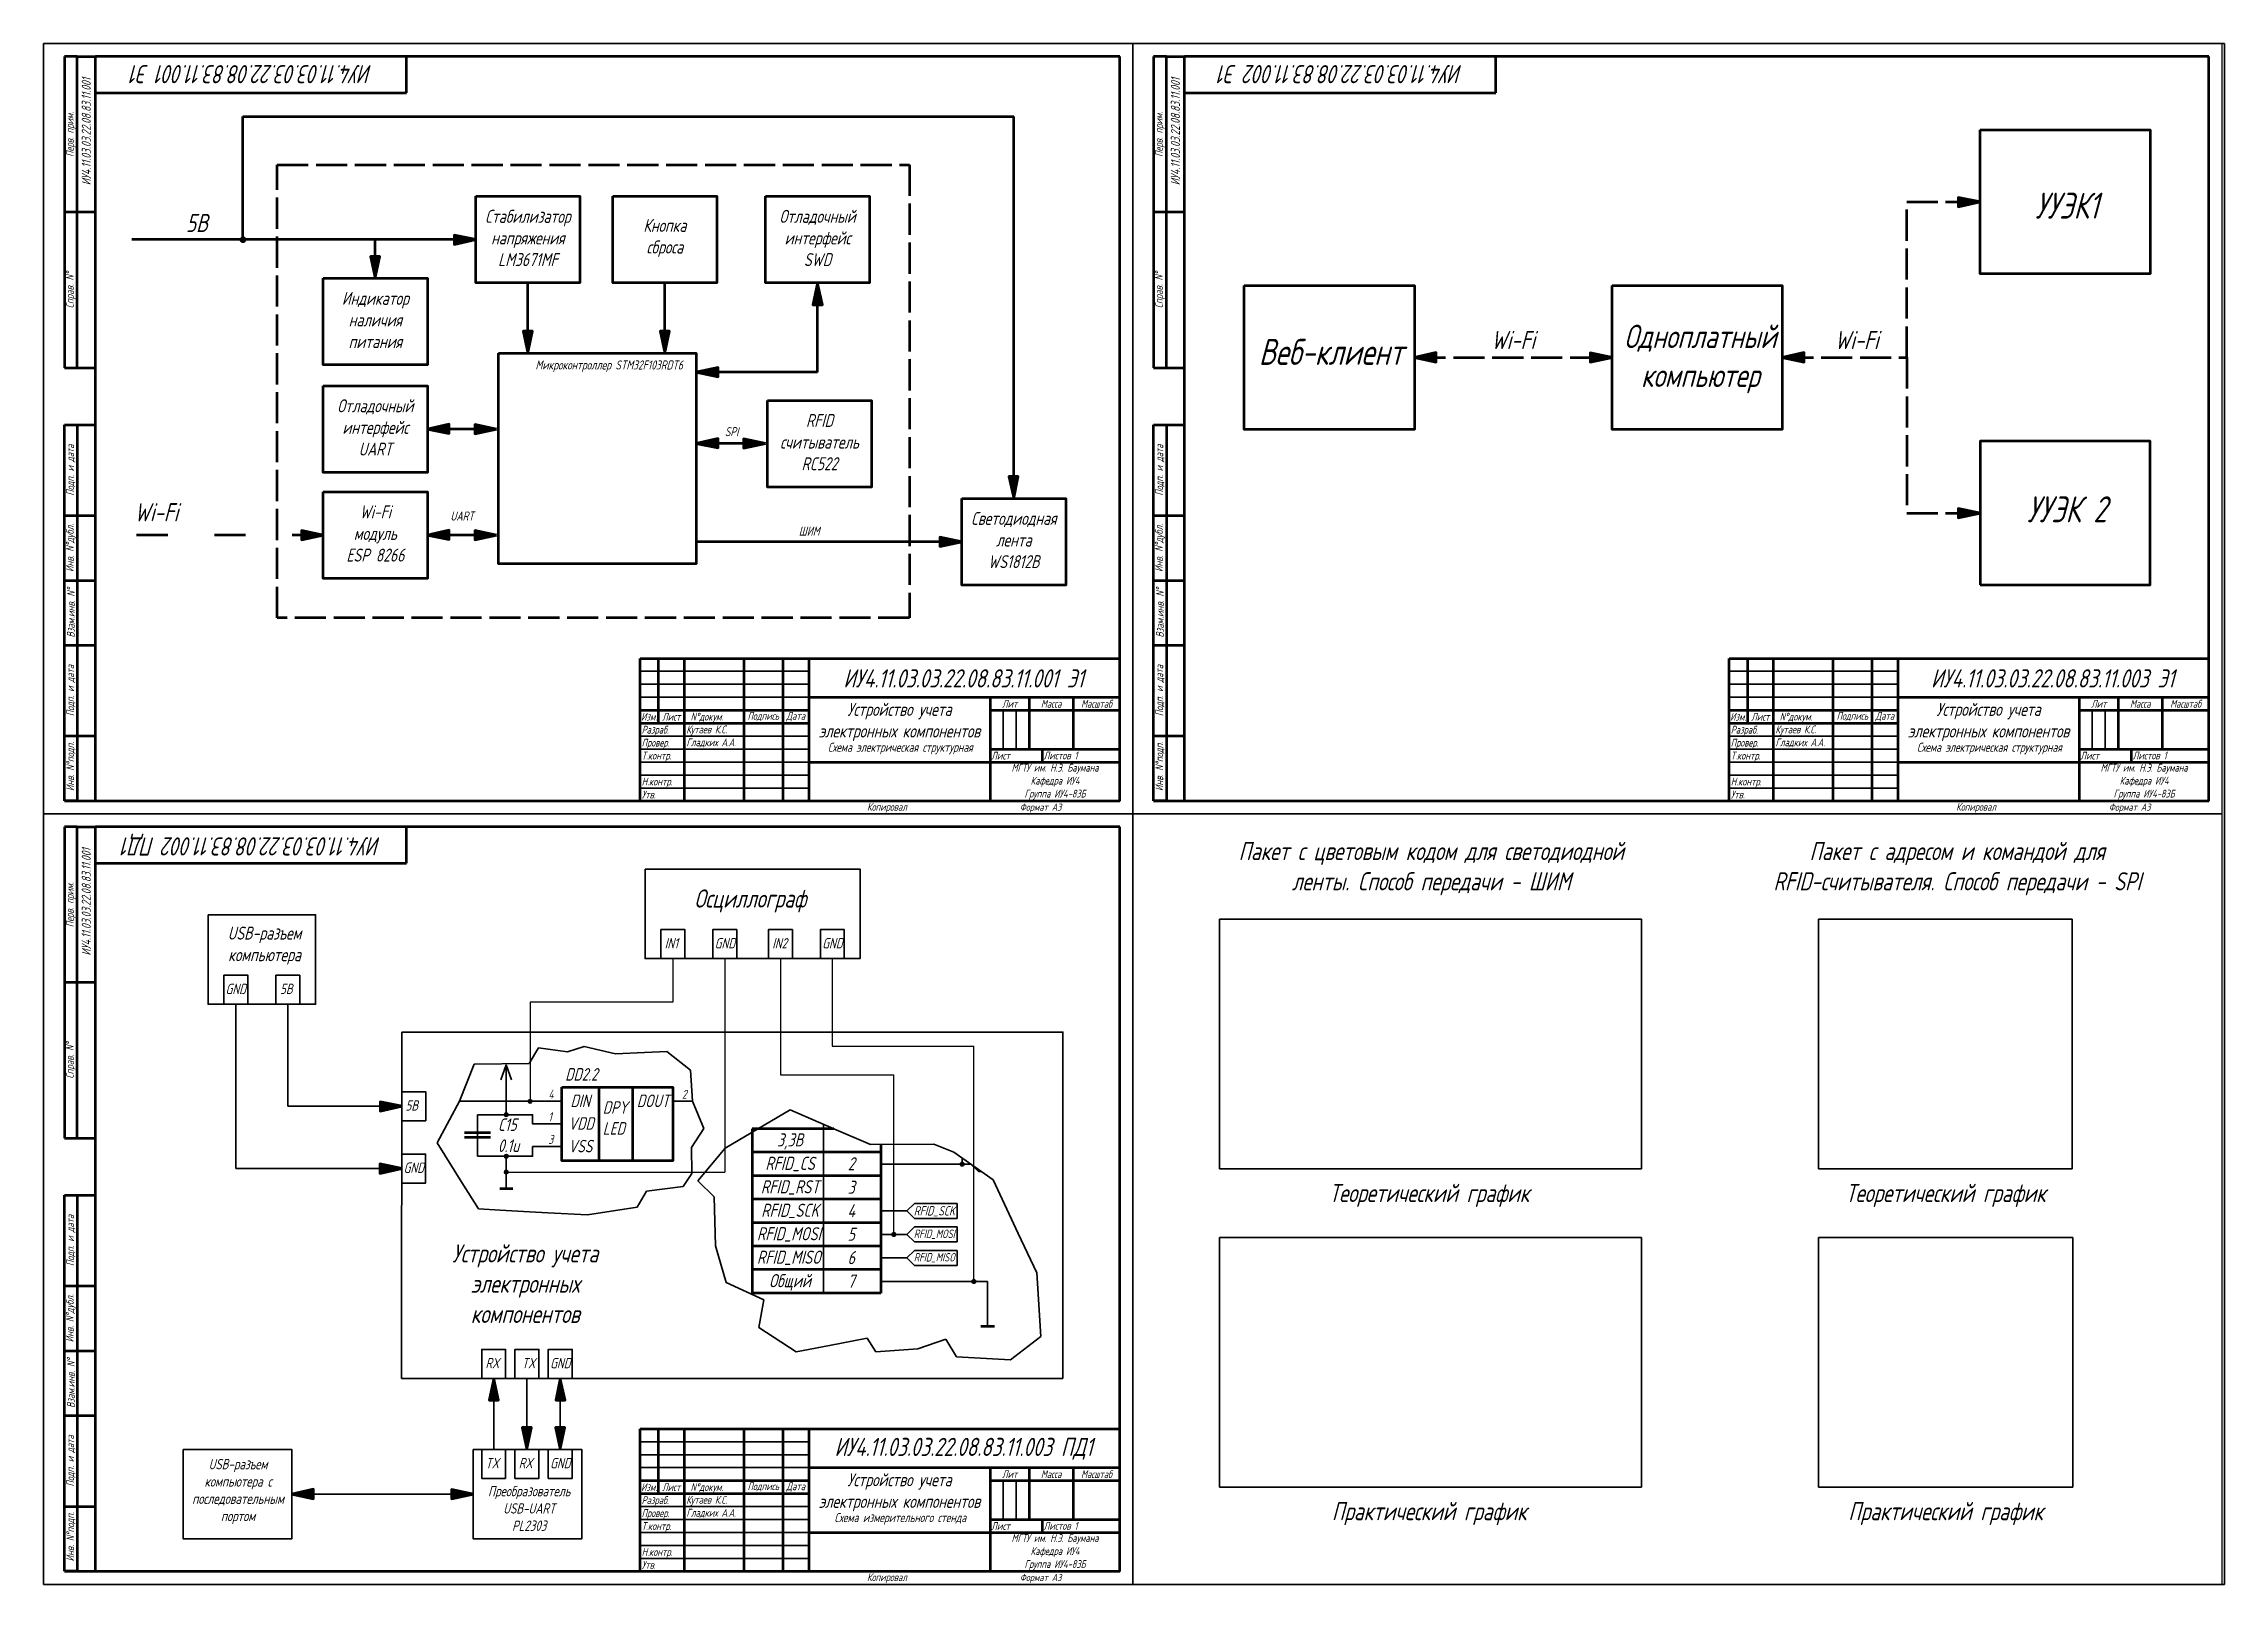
# Model space of a CAD drawing. Header units: millimetres. Extents: x -57 to 784, y 6 to 600.
import ezdxf

# ---------------------------------------------------------------- set-up
doc = ezdxf.new("R2010")
doc.units = ezdxf.units.MM
doc.linetypes.add('ACAD_ISO02W100', pattern=[15, 12, -3])
doc.linetypes.add('ACAD_ISO03W100', pattern=[30, 12, -18])
doc.layers.get('0').update_dxf_attribs({"lineweight": 35})
doc.layers.add('Format', color=7, linetype='Continuous', lineweight=70)
doc.layers.add('Tonk', color=7, linetype='Continuous', lineweight=35)
doc.layers.add('KONTUR', color=7, linetype='Continuous')
doc.styles.get("Standard").update_dxf_attribs({"font": '', "width": 0.8, "oblique": 15})
doc.styles.get('Standard').set_extended_font_data('GOST type B')
picture_1 = doc.add_image_def('image1.jpg', size_in_pixel=(593, 351))
picture_2 = doc.add_image_def('image2.jpg', size_in_pixel=(593, 351))
picture_3 = doc.add_image_def('image3.jpg', size_in_pixel=(380, 374))
picture_4 = doc.add_image_def('image4.jpg', size_in_pixel=(379, 372))
pattern_1 = [(0, (-50.5334, 0.5446), (0, 6.985), [5.08, -1.905]), (90, (-50.5334, 0.5446), (-6.985, 4e-16), [5.08, -1.905])]

msp = doc.modelspace()

# ---------------------------------------------------------------- texts
at = {"oblique": 15, "width": 0.8}
for s, height, p in [('Копировал', 3, (260.77, 303.89)), ('Формат А3', 2.75, (319.69, 303.89)), ('Копировал', 3, (680.77, 303.89)), ('Формат А3', 2.75, (739.69, 303.89)), ('Копировал', 3, (260.77, 6.89)), ('Формат А3', 2.75, (319.69, 6.89))]:
    msp.add_text(s, height=height, dxfattribs=at).set_placement(p)
at = {"attachment_point": 5}
for s, insert, char_height, width, rotation in [('{\\C0;ИУ4.11.03.03.22.08.83.11.001 Э1}', (23.63, 587.87), 7, 129.4139, 180), ('{\\C0;ИУ4.11.03.03.22.08.83.11.002 Э1}', (443.63, 587.87), 7, 129.4139, 180), ('{\\C0;ИУ4.11.03.03.22.08.83.11.001}', (-40.32, 565.74), 3.5, 129.4139, 90), ('{\\C0;ИУ4.11.03.03.22.08.83.11.001}', (379.68, 565.74), 3.5, 129.4139, 90), ('Перв. прим.', (-46.27, 564.64), 3, 60, 90), ('Перв. прим.', (373.73, 564.64), 3, 60, 90), ('{\\fISOCPEUR|b0|i0|c204|p34;Справ}. N°', (-46.27, 504.64), 3, 60, 90), ('{\\fISOCPEUR|b0|i0|c204|p34;Справ}. N°', (373.73, 504.64), 3, 60, 90), ('Подп. и дата', (-46.27, 435.22), 3, 35, 90), ('Подп. и дата', (373.73, 435.22), 3, 35, 90), ('{\\fISOCPEUR|b0|i0|c204|p34;Инв}. N°{\\fISOCPEUR|b0|i0|c204|p34;дубл}.', (-46.27, 405.22), 3, 25, 90), ('{\\fISOCPEUR|b0|i0|c204|p34;Инв}. N°{\\fISOCPEUR|b0|i0|c204|p34;дубл}.', (373.73, 405.22), 3, 25, 90), ('{\\fISOCPEUR|b0|i0|c204|p34;Взам}.{\\fISOCPEUR|b0|i0|c204|p34;инв}. N°', (-46.27, 380.22), 3, 27.3602, 90), ('{\\fISOCPEUR|b0|i0|c204|p34;Взам}.{\\fISOCPEUR|b0|i0|c204|p34;инв}. N°', (373.73, 380.22), 3, 27.3602, 90), ('Подп. и дата', (-46.27, 350.22), 3, 35, 90), ('Подп. и дата', (373.73, 350.22), 3, 35, 90), ('{\\fISOCPEUR|b0|i0|c204|p34;Инв}. N°{\\fISOCPEUR|b0|i0|c204|p34;подп}.', (-46.27, 320.97), 3, 26.6565, 90), ('{\\fISOCPEUR|b0|i0|c204|p34;Инв}. N°{\\fISOCPEUR|b0|i0|c204|p34;подп}.', (373.73, 320.97), 3, 26.6565, 90), ('{\\C0;ИУ4.11.03.03.22.08.83.11.002 ПД1}', (23.63, 290.87), 7, 129.4139, 180), ('{\\C0;ИУ4.11.03.03.22.08.83.11.001}', (-40.32, 268.74), 3.5, 129.4139, 90), ('Перв. прим.', (-46.27, 267.64), 3, 60, 90), ('{\\fISOCPEUR|b0|i0|c204|p34;Справ}. N°', (-46.27, 207.64), 3, 60, 90), ('Подп. и дата', (-46.27, 138.22), 3, 35, 90), ('{\\fISOCPEUR|b0|i0|c204|p34;Инв}. N°{\\fISOCPEUR|b0|i0|c204|p34;дубл}.', (-46.27, 108.22), 3, 25, 90), ('{\\fISOCPEUR|b0|i0|c204|p34;Взам}.{\\fISOCPEUR|b0|i0|c204|p34;инв}. N°', (-46.27, 83.22), 3, 27.3602, 90), ('Подп. и дата', (-46.27, 53.22), 3, 35, 90), ('{\\fISOCPEUR|b0|i0|c204|p34;Инв}. N°{\\fISOCPEUR|b0|i0|c204|p34;подп}.', (-46.27, 23.97), 3, 26.6565, 90)]:
    msp.add_mtext(s, dxfattribs=dict(at, insert=insert, char_height=char_height, width=width, rotation=rotation))
for s, insert, char_height, width, attachment_point in [('{\\C0;ИУ4.11.03.03.22.08.83.11.001 Э1}', (298, 354.92), 7, 129.4139, 5), ('{\\C0;ИУ4.11.03.03.22.08.83.11.003 Э1}', (718, 354.92), 7, 129.4139, 5), ('\\pxqc;Устройство учета электронных компонентов', (273.28, 338.12), 5, 70, 5), ('Лит', (315.78, 345.14), 3, 15, 5), ('Масса', (331.78, 345.14), 3, 17, 5), ('Масштаб', (349.28, 345.14), 3, 18, 5), ('\\pxqc;Устройство учета электронных компонентов', (693.28, 338.12), 5, 70, 5), ('Лит', (735.78, 345.14), 3, 15, 5), ('Масса', (751.78, 345.14), 3, 17, 5), ('Масштаб', (769.28, 345.14), 3, 18, 5), ('Изм.', (176.73, 340.14), 3, 7, 5), ('Разраб.', (173.86, 336.63), 3, 17, 1), ('Лист', (185.28, 340.14), 3, 10, 5), ('N°{\\fISOCPEUR|b0|i0|c204|p34;докум}.', (192.74, 341.66), 3, 22.4183, 1), ('Подпись', (220.76, 340.22), 3, 15, 5), ('{\\fISOCPEUR|b0|i0|c204|p34;Дата}', (233.28, 340.14), 3, 10, 5), ('Изм.', (596.73, 340.14), 3, 7, 5), ('Разраб.', (593.86, 336.63), 3, 17, 1), ('Лист', (605.28, 340.14), 3, 10, 5), ('N°{\\fISOCPEUR|b0|i0|c204|p34;докум}.', (612.74, 341.66), 3, 22.4183, 1), ('Подпись', (640.76, 340.22), 3, 15, 5), ('{\\fISOCPEUR|b0|i0|c204|p34;Дата}', (653.28, 340.14), 3, 10, 5), ('Провер.', (173.86, 331.63), 3, 17, 1), ('Провер.', (593.86, 331.63), 3, 17, 1), ('{\\fISOCPEUR|b0|i0|c204|p34;Т}.{\\fISOCPEUR|b0|i0|c204|p34;контр}.', (173.86, 326.63), 3, 17, 1), ('{\\fISOCPEUR|b0|i0|c204|p34;Лист } ', (308.66, 325.14), 3, 20, 4), ('{\\fISOCPEUR|b0|i0|c204|p34;Листов} 1', (328.86, 326.72), 3, 30, 1), ('{\\fISOCPEUR|b0|i0|c204|p34;Т}.{\\fISOCPEUR|b0|i0|c204|p34;контр}.', (593.86, 326.63), 3, 17, 1), ('{\\fISOCPEUR|b0|i0|c204|p34;Лист } ', (728.66, 325.14), 3, 20, 4), ('{\\fISOCPEUR|b0|i0|c204|p34;Листов} 1', (748.86, 326.72), 3, 30, 1), ('Утв.', (173.86, 311.63), 3, 17, 1), ('{\\fISOCPEUR|b0|i0|c204|p34;Н}.{\\fISOCPEUR|b0|i0|c204|p34;контр}.', (173.86, 316.63), 3, 19.4235, 1), ('Утв.', (593.86, 311.63), 3, 17, 1), ('{\\fISOCPEUR|b0|i0|c204|p34;Н}.{\\fISOCPEUR|b0|i0|c204|p34;контр}.', (593.86, 316.63), 3, 19.4235, 1), ('{\\C0;ИУ4.11.03.03.22.08.83.11.003 ПД1}', (298, 57.92), 7, 129.4139, 5), ('Изм.', (176.73, 43.14), 3, 7, 5), ('Лист', (185.28, 43.14), 3, 10, 5), ('N°{\\fISOCPEUR|b0|i0|c204|p34;докум}.', (192.74, 44.66), 3, 22.4183, 1), ('Подпись', (220.76, 43.22), 3, 15, 5), ('{\\fISOCPEUR|b0|i0|c204|p34;Дата}', (233.28, 43.14), 3, 10, 5), ('\\pxqc;Устройство учета электронных компонентов', (273.28, 41.12), 5, 70, 5), ('Лит', (315.78, 48.14), 3, 15, 5), ('Масса', (331.78, 48.14), 3, 17, 5), ('Масштаб', (349.28, 48.14), 3, 18, 5), ('Разраб.', (173.86, 39.63), 3, 17, 1), ('Провер.', (173.86, 34.63), 3, 17, 1), ('{\\fISOCPEUR|b0|i0|c204|p34;Т}.{\\fISOCPEUR|b0|i0|c204|p34;контр}.', (173.86, 29.63), 3, 17, 1), ('{\\fISOCPEUR|b0|i0|c204|p34;Лист } ', (308.66, 28.14), 3, 20, 4), ('{\\fISOCPEUR|b0|i0|c204|p34;Листов} 1', (328.86, 29.72), 3, 30, 1), ('{\\fISOCPEUR|b0|i0|c204|p34;Н}.{\\fISOCPEUR|b0|i0|c204|p34;контр}.', (173.86, 19.63), 3, 19.4235, 1), ('Утв.', (173.86, 14.63), 3, 17, 1)]:
    msp.add_mtext(s, dxfattribs=dict(insert=insert, char_height=char_height, width=width, attachment_point=attachment_point))
at = {"attachment_point": 1}
for s, width, gutter_width, heights, insert, char_height in [('Кутаев К.С.', 23, 12.5, [0], (191.08, 336.75), 3), ('Кутаев К.С.', 23, 12.5, [0], (611.08, 336.75), 3), ('Гладких А.А.', 29.2218, 12.5, [8], (191.12, 331.76), 3), ('\\pxqc;Схема электрическая структурная', 69.6192, 12.5, [11.58], (238.8, 330.13), 3.5), ('Гладких А.А.', 29.2218, 12.5, [8], (611.12, 331.76), 3), ('\\pxqc;Схема электрическая структурная', 69.6192, 12.5, [11.58], (658.8, 330.13), 3.5), ('\\pxqc;МГТУ им. Н.Э. Баумана\\PКафедра ИУ4\\PГруппа ИУ4-83Б', 50, 12.5, [0], (308.28, 321.99), 3), ('\\pxqc;МГТУ им. Н.Э. Баумана\\PКафедра ИУ4\\PГруппа ИУ4-83Б', 50, 12.5, [0], (728.28, 321.99), 3), ('\\pxqc;Пакет с цветовым кодом для светодиодной ленты. Способ передачи - ШИМ ', 165.7217, 0.7, [30.3], (395.48, 291.86), 7), ('\\pxqc;Пакет с адресом и командой для RFID-считывателя. Способ передачи - SPI ', 165.1935, 0.7, [29.84], (598.58, 291.86), 7), ('DD2.2', 13.0397, 9.1, [2.81], (144.36, 204.68), 4.848), ('4', 5.3746, 8.66, [0], (137.89, 196.37), 3.46), ('DIN', 18.5706, 8.66, [0], (146.4, 194.48), 4.848), ('DOUT', 18.5706, 8.66, [0], (172, 194.48), 4.848), ('2', 5.3746, 8.66, [0], (189.4, 196.29), 3.46), ('C15\\P0.1u', 7.9429, 8.66, [0], (118.45, 185.27), 4.848), ('1', 5.3746, 8.66, [0], (137.89, 187.64), 3.46), ('VDD', 18.5706, 8.66, [0], (145.65, 185.75), 4.848), ('DPY\\PLED', 18.5706, 8.66, [0], (158.86, 191.92), 4.848), ('3', 5.3746, 8.66, [0], (137.89, 178.92), 3.46), ('VSS', 18.5706, 8.66, [0], (145.65, 177.03), 4.848), ('\\pxqc;Теоретический график', 141.7777, 0.7, [7.27], (406.7, 160.03), 7), ('\\pxqc;Теоретический график', 141.7777, 0.7, [7.27], (605.85, 160.03), 7), ('RFID_SCK', 16.468, 9.06, [0], (278.79, 151.46), 3.622), ('RFID_MOSI', 13.0161, 9.06, [0], (278.79, 142.42), 3.26), ('RFID_MISO', 13.0161, 9.06, [0], (278.79, 133.37), 3.26), ('Кутаев К.С.', 23, 12.5, [0], (191.08, 39.75), 3), ('Гладких А.А.', 29.2218, 12.5, [8], (191.12, 34.76), 3), ('\\pxqc;Практический график', 141.7777, 0.7, [7.27], (406.7, 37.36), 7), ('\\pxqc;Практический график', 141.7777, 0.7, [7.27], (605.85, 37.36), 7), ('\\pxqc;Схема измерительного стенда', 69.6192, 12.5, [11.58], (238.8, 33.13), 3.5), ('\\pxqc;МГТУ им. Н.Э. Баумана\\PКафедра ИУ4\\PГруппа ИУ4-83Б', 50, 12.5, [0], (308.28, 24.99), 3)]:
    msp.add_mtext_dynamic_manual_height_columns(s, width=width, gutter_width=gutter_width, heights=heights, dxfattribs=dict(at, insert=insert, char_height=char_height))
at = {"lineweight": 70, "attachment_point": 2}
for s, insert, char_height, width in [('3,3В', (231.08, 179.54), 5.071, 25.2831), ('RFID_CS', (231.08, 170.49), 5.071, 25.2831), ('2', (254.68, 170.32), 5.07, 19.8026), ('RFID_RST', (231.08, 161.45), 5.071, 25.2831), ('3', (254.68, 161.28), 5.07, 19.8026), ('RFID_SCK', (231.08, 152.4), 5.071, 25.2831), ('4', (254.68, 152.23), 5.07, 19.8026), ('RFID_MOSI', (230.62, 143.35), 5.071, 25.2831), ('5', (254.68, 143.18), 5.07, 19.8026), ('RFID_MISO', (230.62, 134.31), 5.071, 25.2831), ('6', (254.68, 134.14), 5.07, 19.8026), ('Общий', (231.08, 125.26), 5.071, 25.2831), ('7', (254.68, 125.09), 5.07, 19.8026)]:
    msp.add_mtext(s, dxfattribs=dict(at, insert=insert, char_height=char_height, width=width))
at = {"layer": 'Format'}
for s, width, heights, insert, char_height, attachment_point in [('УУЭК1', 40.1135, [0], (723.49, 537.17), 10, 5), ('5В', 11.0234, [3.31], (-1.89, 533.98), 7, 1), ('\\pxqc;Стабилизатор напряжения\\P\\pq*;LM3671MF', 40.1135, [0], (129.98, 524.71), 5, 5), ('\\pxqc;Кнопка \\Pсброса', 40.1135, [0], (182.79, 524.71), 5, 5), ('\\pxqc;Отладочный \\Pинтерфейс\\PSWD', 40.1135, [0], (241.68, 524.71), 5, 5), ('\\pxqc;Индикатор наличия питания', 40.1135, [0], (71.15, 493.1), 5, 5), ('Wi-Fi', 71.4357, [8.71], (501.48, 488.86), 7, 1), ('Одноплатный\\Pкомпьютер', 40.1135, [0], (582.09, 478.04), 9, 5), ('Wi-Fi', 71.4357, [8.71], (633.96, 488.86), 7, 1), ('Веб-клиент', 40.1135, [0], (439.72, 480.79), 10, 5), ('Микроконтроллер STM32F103RDT6', 71.4357, [8.71], (132.89, 477.5), 3.5, 1), ('Отладочный\\Pинтерфейс\\PUART', 40.1135, [0], (71.15, 451.67), 5, 5), ('RFID считыватель\\PRC522', 40.1135, [0], (242.45, 446.01), 5, 5), ('SPI', 71.4357, [8.71], (205.97, 451.79), 3.5, 1), ('\\pxqc;Wi-Fi \\Pмодуль\\PESP 8266', 40.1135, [0], (71.15, 410.79), 5, 5), ('УУЭК 2', 40.1135, [0], (723.49, 420.1), 10, 5), ('UART', 71.4357, [8.71], (100.1, 419.26), 3.5, 1), ('ШИМ', 71.4357, [8.71], (234.43, 413.42), 3.5, 1), ('Светодиодная лента\\PWS1812B', 40.1135, [0], (317.38, 408.26), 5, 5)]:
    msp.add_mtext_dynamic_manual_height_columns(s, width=width, gutter_width=26.74, heights=heights, dxfattribs=dict(at, insert=insert, char_height=char_height, attachment_point=attachment_point))
at = {"layer": 'Tonk'}
for s, width, heights, insert, char_height, attachment_point in [('Wi-Fi', 54.4778, [15.28], (-21.74, 422.47), 7, 1), ('Осциллограф', 19.1022, [0], (194.18, 273.56), 7, 1), ('\\pxqc;USB-разъем компьютера', 19.1022, [0], (18.86, 259.22), 5, 1), ('IN1', 9.2253, [0], (182.75, 254.8), 4, 1), ('GND', 9.2253, [0], (202.03, 254.8), 4, 1), ('IN2', 9.2253, [0], (224.21, 254.8), 4, 1), ('GND', 9.2253, [0], (243.49, 254.8), 4, 1), ('GND', 9.2253, [0], (13.4, 237.18), 4, 1), ('5В', 9.2253, [0], (34.42, 237.21), 4, 1), ('5В', 9.2253, [0], (82.8, 192.27), 4, 1), ('GND', 9.2253, [0], (82.06, 168.28), 4, 1), ('\\pxqc;Устройство учета электронных компонентов', 75.6542, [0], (91.11, 136.74), 7, 1), ('RX', 9.2253, [0], (113.63, 92.95), 4, 1), ('TX', 9.2253, [0], (132.79, 92.95), 4, 3), ('GND', 9.2253, [0], (138.57, 92.95), 4, 1), ('\\pxqc;USB-разъем компьютера с последовательным портом', 37.774, [32.17], (-0.68, 53.99), 4, 1), ('TX', 9.2253, [0], (113.63, 54.4), 4, 1), ('RX', 9.2253, [0], (126.46, 54.4), 4, 1), ('GND', 9.2253, [0], (138.57, 54.4), 4, 1), ('\\pxqc;Преобразователь\\PUSB-UART PL2303', 11.518, [22.76], (124.73, 43.59), 4, 1)]:
    msp.add_mtext_dynamic_manual_height_columns(s, width=width, gutter_width=20, heights=heights, dxfattribs=dict(at, insert=insert, char_height=char_height, attachment_point=attachment_point))

# ---------------------------------------------------------------- hatches: boundary and pattern name
h = msp.add_hatch()
h.set_pattern_fill('ANGLE', color=256)
h.set_pattern_definition([(0, (-209.8256, 14.222), (0, 6.985), [5.08, -1.905]), (90, (-209.8256, 14.222), (-6.985, 4e-16), [5.08, -1.905])])
h.paths.add_polyline_path([(163.19, 521.68, 0.414214), (162.19, 520.68), (163.19, 520.68)])
h.paths.add_polyline_path([(163.19, 521.68), (163.19, 519.68, 0.414214), (164.19, 520.68, 0.414214)])
h.paths.add_polyline_path([(163.19, 520.68), (162.19, 520.68, 0.414214), (163.19, 519.68)])
h = msp.add_hatch()
h.set_pattern_fill('ANGLE', color=256)
h.set_pattern_definition(pattern_1)
h.paths.add_polyline_path([(162.19, 520.68), (164.19, 520.68, 1)])
h.paths.add_polyline_path([(163.19, 520.68), (162.19, 520.68, 0.414214), (163.19, 519.68)])
h.paths.add_polyline_path([(164.19, 520.68), (163.19, 520.68), (163.19, 519.68, 0.414214)])
h = msp.add_hatch()
h.set_pattern_fill('ANGLE', color=256)
h.set_pattern_definition(pattern_1)
h.paths.add_polyline_path([(162.19, 520.68), (164.19, 520.68, 1)])
h.paths.add_polyline_path([(163.19, 520.68), (162.19, 520.68, 0.414214), (163.19, 519.68)])
h.paths.add_polyline_path([(164.19, 520.68), (163.19, 520.68), (163.19, 519.68, 0.414214)])
h = msp.add_hatch()
h.set_pattern_fill('ANGLE', color=256)
h.set_pattern_definition(pattern_1)
h.paths.add_polyline_path([(322.48, 508, 0.414214), (321.48, 507), (322.48, 507)])
h.paths.add_polyline_path([(322.48, 508), (322.48, 506, 0.414214), (323.48, 507, 0.414214)])
h.paths.add_polyline_path([(322.48, 507), (321.48, 507, 0.414214), (322.48, 506)])
h = msp.add_hatch()
h.set_pattern_fill('ANGLE', color=256)
h.set_pattern_definition(pattern_1)
h.paths.add_polyline_path([(322.48, 508, 0.414214), (321.48, 507), (322.48, 507)])
h.paths.add_polyline_path([(322.48, 508), (322.48, 506, 0.414214), (323.48, 507, 0.414214)])
h.paths.add_polyline_path([(322.48, 507), (321.48, 507, 0.414214), (322.48, 506)])
h = msp.add_hatch()
h.set_pattern_fill('ANGLE', color=256)
h.set_pattern_definition([(0, (31.8485, -201.041), (0, 6.985), [5.08, -1.905]), (90, (31.8485, -201.041), (-6.985, 4e-16), [5.08, -1.905])])
h.paths.add_polyline_path([(244.57, 319.09), (246.57, 319.09, 1)])
h.paths.add_polyline_path([(245.57, 319.09), (244.57, 319.09, 0.414214), (245.57, 318.09)])
h.paths.add_polyline_path([(246.57, 319.09), (245.57, 319.09), (245.57, 318.09, 0.414214)])
h = msp.add_hatch()
h.set_pattern_fill('ANGLE', color=256)
h.set_pattern_definition([(0, (-68.484, -241.0816), (0, 6.985), [5.08, -1.905]), (90, (-68.484, -241.0816), (-6.985, 4e-16), [5.08, -1.905])])
h.paths.add_polyline_path([(304.53, 266.37, 0.414214), (303.53, 265.37), (304.53, 265.37)])
h.paths.add_polyline_path([(304.53, 266.37), (304.53, 264.37, 0.414214), (305.53, 265.37, 0.414214)])
h.paths.add_polyline_path([(304.53, 265.37), (303.53, 265.37, 0.414214), (304.53, 264.37)])
h = msp.add_hatch(color=256)
h.dxf.hatch_style = 1
h.paths.add_polyline_path([(120.96, 186.71), (121.65, 186.71), (122.34, 186.71, 1)])
h.paths.add_polyline_path([(121.65, 186.71), (120.96, 186.71, 0.414214), (121.65, 186.02)])
h.paths.add_polyline_path([(122.34, 186.71), (121.65, 186.71), (121.65, 186.02, 0.414214)])
h = msp.add_hatch(color=256)
h.dxf.hatch_style = 1
h.paths.add_polyline_path([(130.15, 191.88), (130.84, 191.88), (131.54, 191.88, 1)])
h.paths.add_polyline_path([(130.84, 191.88), (130.15, 191.88, 0.414214), (130.84, 191.19)])
h.paths.add_polyline_path([(131.54, 191.88), (130.84, 191.88), (130.84, 191.19, 0.414214)])
h = msp.add_hatch(color=256)
h.dxf.hatch_style = 1
h.paths.add_polyline_path([(120.96, 170.69), (121.65, 170.69), (122.34, 170.69, 1)])
h.paths.add_polyline_path([(121.65, 170.69), (120.96, 170.69, 0.414214), (121.65, 170)])
h.paths.add_polyline_path([(122.34, 170.69), (121.65, 170.69), (121.65, 170, 0.414214)])
h = msp.add_hatch(color=256)
h.dxf.hatch_style = 1
h.paths.add_polyline_path([(296.7, 167.7), (297.43, 167.7), (298.15, 167.7, 1)])
h.paths.add_polyline_path([(297.43, 167.7), (296.7, 167.7, 0.414214), (297.43, 166.97)])
h.paths.add_polyline_path([(298.15, 167.7), (297.43, 167.7), (297.43, 166.97, 0.414214)])
h = msp.add_hatch(color=256)
h.dxf.hatch_style = 1
h.paths.add_polyline_path([(120.96, 164.6), (121.65, 164.6), (122.34, 164.6, 1)])
h.paths.add_polyline_path([(121.65, 164.6), (120.96, 164.6, 0.414214), (121.65, 163.91)])
h.paths.add_polyline_path([(122.34, 164.6), (121.65, 164.6), (121.65, 163.91, 0.414214)])
h = msp.add_hatch(color=256)
h.dxf.hatch_style = 1
h.paths.add_polyline_path([(270.43, 140.55), (271.15, 140.55), (271.88, 140.55, 1)])
h.paths.add_polyline_path([(271.15, 140.55), (270.43, 140.55, 0.414214), (271.15, 139.83)])
h.paths.add_polyline_path([(271.88, 140.55), (271.15, 140.55), (271.15, 139.83, 0.414214)])
h = msp.add_hatch(color=256)
h.dxf.hatch_style = 1
h.paths.add_polyline_path([(301.27, 122.46), (301.99, 122.46), (302.72, 122.46, 1)])
h.paths.add_polyline_path([(301.99, 122.46), (301.27, 122.46, 0.414214), (301.99, 121.74)])
h.paths.add_polyline_path([(302.72, 122.46), (301.99, 122.46), (301.99, 121.74, 0.414214)])
at = {"layer": 'Format'}
h = msp.add_hatch(color=256, dxfattribs=at)
h.dxf.hatch_style = 1
h.paths.add_polyline_path([(681.57, 540.34), (681.57, 536.74), (689.99, 538.6)])
h = msp.add_hatch(color=256, dxfattribs=at)
h.dxf.hatch_style = 1
h.paths.add_polyline_path([(109.92, 524.07), (101.5, 525.81), (101.5, 524.07)])
h.paths.add_polyline_path([(109.92, 524.07), (101.5, 524.07), (101.5, 522.21)])
h = msp.add_hatch(color=256, dxfattribs=at)
h.dxf.hatch_style = 1
h.paths.add_polyline_path([(72.9, 517.59), (69.29, 517.59), (71.15, 509.18)])
h = msp.add_hatch(color=256, dxfattribs=at)
h.dxf.hatch_style = 1
h.paths.add_polyline_path([(241.68, 507.36), (239.93, 498.94), (241.68, 498.94)])
h.paths.add_polyline_path([(241.68, 507.36), (241.68, 498.94), (243.54, 498.94)])
h = msp.add_hatch(color=256, dxfattribs=at)
h.dxf.hatch_style = 1
h.paths.add_polyline_path([(131.74, 488.77), (128.13, 488.77), (129.99, 480.36)])
h = msp.add_hatch(color=256, dxfattribs=at)
h.dxf.hatch_style = 1
h.paths.add_polyline_path([(184.55, 488.77), (180.94, 488.77), (182.8, 480.36)])
h = msp.add_hatch(color=256, dxfattribs=at)
h.dxf.hatch_style = 1
h.paths.add_polyline_path([(471.9, 478.64), (480.31, 476.89), (480.31, 478.64)])
h.paths.add_polyline_path([(471.9, 478.64), (480.31, 478.64), (480.31, 480.5)])
h = msp.add_hatch(color=256, dxfattribs=at)
h.dxf.hatch_style = 1
h.paths.add_polyline_path([(539.7, 480.38), (539.7, 476.78), (548.12, 478.64)])
h = msp.add_hatch(color=256, dxfattribs=at)
h.dxf.hatch_style = 1
h.paths.add_polyline_path([(613.74, 478.64), (622.16, 476.89), (622.16, 478.64)])
h.paths.add_polyline_path([(613.74, 478.64), (622.16, 478.64), (622.16, 480.5)])
h = msp.add_hatch(color=256, dxfattribs=at)
h.dxf.hatch_style = 1
h.paths.add_polyline_path([(194.92, 472.96), (203.34, 471.21), (203.34, 472.96)])
h.paths.add_polyline_path([(194.92, 472.96), (203.34, 472.96), (203.34, 474.82)])
h = msp.add_hatch(color=256, dxfattribs=at)
h.dxf.hatch_style = 1
h.paths.add_polyline_path([(91.21, 451.03), (99.62, 449.29), (99.62, 451.03)])
h.paths.add_polyline_path([(91.21, 451.03), (99.62, 451.03), (99.62, 452.89)])
h = msp.add_hatch(color=256, dxfattribs=at)
h.dxf.hatch_style = 1
h.paths.add_polyline_path([(117.91, 451.03), (109.49, 452.78), (109.49, 451.03)])
h.paths.add_polyline_path([(117.91, 451.03), (109.49, 451.03), (109.49, 449.17)])
h = msp.add_hatch(color=256, dxfattribs=at)
h.dxf.hatch_style = 1
h.paths.add_polyline_path([(194.92, 445.53), (203.34, 443.79), (203.34, 445.53)])
h.paths.add_polyline_path([(194.92, 445.53), (203.34, 445.53), (203.34, 447.39)])
h = msp.add_hatch(color=256, dxfattribs=at)
h.dxf.hatch_style = 1
h.paths.add_polyline_path([(221.62, 445.53), (213.2, 447.28), (213.2, 445.53)])
h.paths.add_polyline_path([(221.62, 445.53), (213.2, 445.53), (213.2, 443.67)])
h = msp.add_hatch(color=256, dxfattribs=at)
h.dxf.hatch_style = 1
h.paths.add_polyline_path([(319.12, 432.75), (315.52, 432.75), (317.38, 424.33)])
h = msp.add_hatch(color=256, dxfattribs=at)
h.dxf.hatch_style = 1
h.paths.add_polyline_path([(681.57, 420.42), (681.57, 416.81), (689.99, 418.68)])
h = msp.add_hatch(color=256, dxfattribs=at)
h.dxf.hatch_style = 1
h.paths.add_polyline_path([(51.1, 410.16), (42.68, 411.9), (42.68, 410.16)])
h.paths.add_polyline_path([(51.1, 410.16), (42.68, 410.16), (42.68, 408.3)])
h = msp.add_hatch(color=256, dxfattribs=at)
h.dxf.hatch_style = 1
h.paths.add_polyline_path([(91.21, 410.16), (99.62, 408.41), (99.62, 410.16)])
h.paths.add_polyline_path([(91.21, 410.16), (99.62, 410.16), (99.62, 412.02)])
h = msp.add_hatch(color=256, dxfattribs=at)
h.dxf.hatch_style = 1
h.paths.add_polyline_path([(117.91, 410.16), (109.49, 411.9), (109.49, 410.16)])
h.paths.add_polyline_path([(117.91, 410.16), (109.49, 410.16), (109.49, 408.3)])
h = msp.add_hatch(color=256, dxfattribs=at)
h.dxf.hatch_style = 1
h.paths.add_polyline_path([(297.32, 407.62), (288.91, 409.36), (288.91, 407.62)])
h.paths.add_polyline_path([(297.32, 407.62), (288.91, 407.62), (288.91, 405.76)])
h = msp.add_hatch(color=256, dxfattribs=at)
h.dxf.hatch_style = 1
h.paths.add_polyline_path([(72.96, 191.72), (72.96, 188.12), (81.37, 189.98)])
h = msp.add_hatch(color=256, dxfattribs=at)
h.dxf.hatch_style = 1
h.paths.add_polyline_path([(72.92, 167.71), (72.92, 164.1), (81.33, 165.96)])
h = msp.add_hatch(color=256, dxfattribs=at)
h.dxf.hatch_style = 1
h.paths.add_polyline_path([(115.05, 76.62), (118.66, 76.62), (116.8, 85.04)])
h = msp.add_hatch(color=256, dxfattribs=at)
h.dxf.hatch_style = 1
h.paths.add_polyline_path([(140.71, 76.62), (144.31, 76.62), (142.45, 85.04)])
h = msp.add_hatch(color=256, dxfattribs=at)
h.dxf.hatch_style = 1
h.paths.add_polyline_path([(131.37, 66.1), (127.76, 66.1), (129.62, 57.68)])
h = msp.add_hatch(color=256, dxfattribs=at)
h.dxf.hatch_style = 1
h.paths.add_polyline_path([(144.2, 66.1), (140.59, 66.1), (142.45, 57.68)])
h = msp.add_hatch(color=256, dxfattribs=at)
h.dxf.hatch_style = 1
h.paths.add_polyline_path([(47.33, 38.67), (47.33, 42.28), (38.91, 40.42)])
h = msp.add_hatch(color=256, dxfattribs=at)
h.dxf.hatch_style = 1
h.paths.add_polyline_path([(100.47, 42.16), (100.47, 38.56), (108.89, 40.42)])
at = {"layer": 'Tonk'}
h = msp.add_hatch(color=256, dxfattribs=at)
h.dxf.hatch_style = 1
h.paths.add_polyline_path([(19.09, 524.07), (20.09, 524.07), (20.09, 525.07, 0.414214)])
h.paths.add_polyline_path([(21.09, 524.07, 0.414214), (20.09, 525.07), (20.09, 524.07)])
h.paths.add_polyline_path([(21.09, 524.07), (19.09, 524.07, 1)])

# ---------------------------------------------------------------- linework, layer by layer
at = {"lineweight": 35}
for p, q in [((784.23, 599.64), (784.23, 5.64)), ((297.43, 167.7), (297.43, 170.03)), ((121.65, 164.6), (121.65, 158.25)), ((307.27, 122.46), (307.27, 105.03))]:
    msp.add_line(p, q, dxfattribs=at)
for p, q in [((308.23, 307.64), (308.23, 307.64)), ((728.23, 307.64), (728.23, 307.64)), ((121.65, 205.88), (119.57, 200.19)), ((121.65, 193.04), (121.65, 205.88)), ((121.65, 205.88), (123.72, 200.19)), ((110.6, 186.71), (110.6, 179.74)), ((143.11, 191.88), (135.49, 191.88)), ((193.45, 191.88), (185.83, 191.88)), ((110.6, 177.86), (110.6, 170.69)), ((143.11, 183.16), (135.49, 183.16)), ((244.04, 182.98), (244.04, 117.94)), ((143.11, 174.43), (135.49, 174.43)), ((266.13, 167.7), (300.86, 167.7)), ((303.76, 164.8), (300.86, 167.7)), ((304.85, 164.8), (303.76, 164.8)), ((279.08, 152.5), (276.18, 149.6)), ((295.55, 152.5), (279.08, 152.5)), ((295.55, 146.7), (295.55, 152.5)), ((266.13, 149.6), (276.18, 149.6)), ((279.08, 146.7), (276.18, 149.6)), ((279.08, 143.45), (276.18, 140.55)), ((295.55, 146.7), (279.08, 146.7)), ((295.55, 143.45), (279.08, 143.45)), ((295.55, 137.66), (295.55, 143.45)), ((266.13, 140.55), (276.18, 140.55)), ((279.08, 137.66), (276.18, 140.55)), ((295.55, 137.66), (279.08, 137.66)), ((266.13, 131.51), (276.18, 131.51)), ((279.08, 134.41), (276.18, 131.51)), ((279.08, 128.61), (276.18, 131.51)), ((295.55, 134.41), (279.08, 134.41)), ((295.55, 128.61), (279.08, 128.61)), ((295.55, 128.61), (295.55, 134.41)), ((266.13, 122.46), (307.27, 122.46)), ((308.23, 10.64), (308.23, 10.64))]:
    msp.add_line(p, q)
at = {"lineweight": 70}
for p, q in [((248.01, 181.27), (216.49, 181.27)), ((216.49, 181.27), (216.49, 117.94)), ((266.13, 172.22), (216.49, 172.22)), ((266.13, 175.2), (266.13, 117.94)), ((266.13, 163.17), (216.49, 163.17)), ((266.13, 163.17), (216.49, 163.17)), ((119.11, 158.25), (124.19, 158.25)), ((266.13, 154.13), (216.49, 154.13)), ((266.13, 154.13), (216.49, 154.13)), ((266.13, 145.08), (216.49, 145.08)), ((266.13, 136.03), (216.49, 136.03)), ((266.13, 126.98), (216.49, 126.98)), ((266.13, 117.94), (216.49, 117.94)), ((309.93, 105.03), (304.61, 105.03))]:
    msp.add_line(p, q, dxfattribs=at)
for points in [[(121.65, 193.04), (121.65, 186.71), (129.98, 186.71)], [(129.98, 170.69), (121.65, 170.69), (121.65, 158.52)]]:
    msp.add_lwpolyline(points)
for centre, radius in [((121.65, 186.71), 0.693), ((130.84, 191.88), 0.693), ((121.65, 170.69), 0.693), ((297.43, 167.7), 0.724), ((121.65, 164.6), 0.693), ((271.15, 140.55), 0.724), ((301.99, 122.46), 0.724)]:
    msp.add_circle(centre, radius)
at = {"layer": 'Format', "lineweight": 35}
for p, q in [((784.23, 599.64), (-56.77, 599.64)), ((-56.77, 599.64), (-56.77, 5.64)), ((-56.77, 5.64), (784.23, 5.64))]:
    msp.add_line(p, q, dxfattribs=at)
at = {"layer": 'Format', "lineweight": 70}
for p, q in [((-48.77, 594.64), (-48.77, 474.64)), ((-43.77, 594.64), (-48.77, 594.64)), ((-43.77, 594.64), (-36.77, 594.64)), ((-43.77, 474.64), (-43.77, 594.64)), ((371.23, 594.64), (371.23, 474.64)), ((376.23, 594.64), (371.23, 594.64)), ((376.23, 594.64), (383.23, 594.64)), ((376.23, 474.64), (376.23, 594.64)), ((-36.77, 580.64), (83.23, 580.64)), ((383.23, 580.64), (503.23, 580.64)), ((-36.77, 534.64), (-48.77, 534.64)), ((383.23, 534.64), (371.23, 534.64)), ((-48.77, 474.64), (-36.77, 474.64)), ((371.23, 474.64), (383.23, 474.64)), ((-48.77, 307.72), (-48.77, 452.72)), ((-48.77, 452.72), (-43.77, 452.72)), ((-43.77, 452.72), (-43.77, 307.72)), ((-43.77, 452.72), (-36.77, 452.72)), ((371.23, 307.72), (371.23, 452.72)), ((371.23, 452.72), (376.23, 452.72)), ((376.23, 452.72), (376.23, 307.72)), ((376.23, 452.72), (383.23, 452.72)), ((-48.77, 417.72), (-36.77, 417.72)), ((371.23, 417.72), (383.23, 417.72)), ((-48.77, 392.72), (-36.77, 392.72)), ((371.23, 392.72), (383.23, 392.72)), ((-48.77, 367.72), (-36.77, 367.72)), ((173.28, 307.64), (173.28, 362.64)), ((173.28, 362.64), (358.23, 362.64)), ((180.28, 362.64), (180.28, 337.64)), ((190.28, 362.64), (190.28, 307.64)), ((213.28, 362.64), (213.28, 307.64)), ((228.28, 362.64), (228.28, 307.64)), ((238.28, 362.64), (238.28, 307.64)), ((371.23, 367.72), (383.23, 367.72)), ((593.28, 307.64), (593.28, 362.64)), ((593.28, 362.64), (778.23, 362.64)), ((600.28, 362.64), (600.28, 337.64)), ((610.28, 362.64), (610.28, 307.64)), ((633.28, 362.64), (633.28, 307.64)), ((648.28, 362.64), (648.28, 307.64)), ((658.28, 362.64), (658.28, 307.64)), ((238.28, 347.64), (358.23, 347.64)), ((308.28, 347.64), (308.28, 307.64)), ((323.28, 347.64), (323.28, 327.64)), ((340.28, 347.64), (340.28, 327.64)), ((658.28, 347.64), (778.23, 347.64)), ((728.28, 347.64), (728.28, 307.64)), ((743.28, 347.64), (743.28, 327.64)), ((760.28, 347.64), (760.28, 327.64)), ((173.28, 342.64), (238.28, 342.64)), ((173.28, 337.64), (238.28, 337.64)), ((308.28, 342.64), (358.23, 342.64)), ((593.28, 342.64), (658.28, 342.64)), ((593.28, 337.64), (658.28, 337.64)), ((728.28, 342.64), (778.23, 342.64)), ((-48.77, 332.72), (-36.77, 332.72)), ((371.23, 332.72), (383.23, 332.72)), ((238.28, 322.64), (358.28, 322.64)), ((308.28, 327.64), (358.28, 327.64)), ((658.28, 322.64), (778.28, 322.64)), ((728.28, 327.64), (778.28, 327.64)), ((-48.77, 297.64), (-48.77, 177.64)), ((-43.77, 297.64), (-48.77, 297.64)), ((-43.77, 297.64), (-36.77, 297.64)), ((-43.77, 177.64), (-43.77, 297.64)), ((-36.77, 283.64), (83.23, 283.64)), ((-36.77, 237.64), (-48.77, 237.64)), ((-48.77, 177.64), (-36.77, 177.64)), ((-48.77, 10.72), (-48.77, 155.72)), ((-48.77, 155.72), (-43.77, 155.72)), ((-43.77, 155.72), (-43.77, 10.72)), ((-43.77, 155.72), (-36.77, 155.72)), ((-48.77, 120.72), (-36.77, 120.72)), ((-48.77, 95.72), (-36.77, 95.72)), ((-48.77, 70.72), (-36.77, 70.72)), ((173.28, 10.64), (173.28, 65.64)), ((173.28, 65.64), (358.23, 65.64)), ((180.28, 65.64), (180.28, 40.64)), ((190.28, 65.64), (190.28, 10.64)), ((213.28, 65.64), (213.28, 10.64)), ((228.28, 65.64), (228.28, 10.64)), ((238.28, 65.64), (238.28, 10.64)), ((238.28, 50.64), (358.23, 50.64)), ((308.28, 50.64), (308.28, 10.64)), ((323.28, 50.64), (323.28, 30.64)), ((340.28, 50.64), (340.28, 30.64)), ((173.28, 45.64), (238.28, 45.64)), ((308.28, 45.64), (358.23, 45.64)), ((-48.77, 35.72), (-36.77, 35.72)), ((173.28, 40.64), (238.28, 40.64)), ((238.28, 25.64), (358.28, 25.64)), ((308.28, 30.64), (358.28, 30.64))]:
    msp.add_line(p, q, dxfattribs=at)
at = {"layer": 'Format'}
for p, q in [((-36.77, 347.64), (-36.77, 594.64)), ((358.23, 594.64), (-36.77, 594.64)), ((83.23, 580.64), (83.23, 594.64)), ((358.23, 307.64), (358.23, 594.64)), ((383.23, 347.64), (383.23, 594.64)), ((778.23, 594.64), (383.23, 594.64)), ((503.23, 580.64), (503.23, 594.64)), ((778.23, 307.64), (778.23, 594.64)), ((20.09, 524.07), (20.09, 571.53)), ((20.09, 571.53), (317.38, 571.53)), ((317.38, 424.33), (317.38, 571.53)), ((109.92, 524.07), (-22.79, 524.07)), ((71.15, 509.18), (71.15, 524.07)), ((129.98, 480.36), (129.98, 507.36)), ((182.79, 480.36), (182.79, 507.36)), ((241.68, 472.96), (241.68, 507.36)), ((241.68, 472.96), (194.92, 472.96)), ((117.91, 451.03), (91.21, 451.03)), ((221.62, 445.53), (194.92, 445.53)), ((117.91, 410.16), (91.21, 410.16)), ((297.32, 407.62), (194.92, 407.62)), ((-36.77, 307.64), (-36.77, 347.64)), ((383.23, 307.64), (383.23, 347.64)), ((328.28, 327.64), (328.28, 322.64)), ((748.28, 327.64), (748.28, 322.64)), ((-43.77, 307.72), (-48.77, 307.72)), ((358.23, 307.64), (-48.77, 307.64)), ((376.23, 307.72), (371.23, 307.72)), ((778.23, 307.64), (371.23, 307.64)), ((-36.77, 50.64), (-36.77, 297.64)), ((358.23, 297.64), (-36.77, 297.64)), ((83.23, 283.64), (83.23, 297.64)), ((358.23, 10.64), (358.23, 297.64)), ((157.33, 197.34), (157.33, 168.98)), ((170.37, 197.34), (170.37, 168.98)), ((115.61, 179.74), (105.6, 179.74)), ((115.61, 177.86), (105.6, 177.86)), ((-36.77, 10.64), (-36.77, 50.64)), ((328.28, 30.64), (328.28, 25.64)), ((-43.77, 10.72), (-48.77, 10.72)), ((358.23, 10.64), (-48.77, 10.64))]:
    msp.add_line(p, q, dxfattribs=at)
at = {"layer": 'Format', "linetype": 'ACAD_ISO02W100'}
msp.add_line((471.9, 478.64), (548.12, 478.64), dxfattribs=at)
at = {"layer": 'Format', "linetype": 'ACAD_ISO03W100'}
msp.add_line((51.1, 410.16), (-22.79, 410.16), dxfattribs=at)
at = {"layer": 'Format'}
for points in [[(689.99, 566.34), (755.61, 566.34), (755.61, 510.86), (689.99, 510.86)], [(109.92, 540.78), (150.03, 540.78), (150.03, 507.36), (109.92, 507.36)], [(162.73, 540.78), (202.84, 540.78), (202.84, 507.36), (162.73, 507.36)], [(221.62, 540.78), (261.73, 540.78), (261.73, 507.36), (221.62, 507.36)], [(689.99, 538.6), (681.57, 540.34), (681.57, 536.74)], [(109.92, 524.07), (101.5, 525.81), (101.5, 522.21)], [(71.15, 509.18), (72.9, 517.59), (69.29, 517.59)], [(51.1, 509.18), (91.21, 509.18), (91.21, 475.75), (51.1, 475.75)], [(241.68, 507.36), (239.93, 498.94), (243.54, 498.94)], [(406.28, 506.38), (471.9, 506.38), (471.9, 450.9), (406.28, 450.9)], [(548.12, 506.38), (613.74, 506.38), (613.74, 450.9), (548.12, 450.9)], [(129.99, 480.36), (131.74, 488.77), (128.13, 488.77)], [(182.8, 480.36), (184.55, 488.77), (180.94, 488.77)], [(118.63, 480.36), (194.92, 480.36), (194.92, 399.05), (118.63, 399.05)], [(471.9, 478.64), (480.31, 476.89), (480.31, 480.5)], [(548.12, 478.64), (539.7, 480.38), (539.7, 476.78)], [(613.74, 478.64), (622.16, 476.89), (622.16, 480.5)], [(194.92, 472.96), (203.34, 471.21), (203.34, 474.82)], [(51.1, 467.75), (91.21, 467.75), (91.21, 434.32), (51.1, 434.32)], [(222.4, 462.08), (262.51, 462.08), (262.51, 428.66), (222.4, 428.66)], [(91.21, 451.03), (99.62, 449.29), (99.62, 452.89)], [(117.91, 451.03), (109.49, 452.78), (109.49, 449.17)], [(194.92, 445.53), (203.34, 443.79), (203.34, 447.39)], [(221.62, 445.53), (213.2, 447.28), (213.2, 443.67)], [(689.99, 390.93), (755.61, 390.93), (755.61, 446.42), (689.99, 446.42)], [(317.38, 424.33), (319.12, 432.75), (315.52, 432.75)], [(51.1, 426.87), (91.21, 426.87), (91.21, 393.44), (51.1, 393.44)], [(297.32, 424.33), (337.43, 424.33), (337.43, 390.91), (297.32, 390.91)], [(689.99, 418.68), (681.57, 420.42), (681.57, 416.81)], [(51.1, 410.16), (42.68, 411.9), (42.68, 408.3)], [(91.21, 410.16), (99.62, 408.41), (99.62, 412.02)], [(117.91, 410.16), (109.49, 411.9), (109.49, 408.3)], [(297.32, 407.62), (288.91, 409.36), (288.91, 405.76)], [(143.11, 197.34), (185.83, 197.34), (185.83, 168.98), (143.11, 168.98)], [(81.37, 189.98), (72.96, 191.72), (72.96, 188.12)], [(81.33, 165.96), (72.92, 167.71), (72.92, 164.1)], [(116.8, 85.04), (115.05, 76.62), (118.66, 76.62)], [(142.45, 85.04), (140.71, 76.62), (144.31, 76.62)], [(129.62, 57.68), (131.37, 66.1), (127.76, 66.1)], [(142.45, 57.68), (144.2, 66.1), (140.59, 66.1)], [(38.91, 40.42), (47.33, 38.67), (47.33, 42.28)], [(108.89, 40.42), (100.47, 42.16), (100.47, 38.56)]]:
    msp.add_lwpolyline(points, close=True, dxfattribs=at)
at = {"layer": 'Format', "linetype": 'ACAD_ISO02W100'}
msp.add_lwpolyline([(33.3, 552.94), (277.12, 552.94), (277.12, 378.26), (33.3, 378.26)], close=True, dxfattribs=at)
for points in [[(613.74, 478.64), (661.74, 478.64), (661.74, 538.6), (689.99, 538.6)], [(661.74, 478.64), (661.74, 478.64), (661.74, 418.68), (689.99, 418.68)]]:
    msp.add_lwpolyline(points, dxfattribs=at)
at = {"layer": 'KONTUR'}
for p, q in [((-56.77, 302.64), (-56.77, 599.64)), ((-56.77, 599.64), (363.23, 599.64)), ((363.23, 599.64), (363.23, 302.64)), ((363.23, 302.64), (363.23, 599.64)), ((363.23, 599.64), (783.23, 599.64)), ((783.23, 599.64), (783.23, 302.64)), ((363.23, 302.64), (-56.77, 302.64)), ((-56.77, 5.64), (-56.77, 302.64)), ((-56.77, 302.64), (363.23, 302.64)), ((783.23, 302.64), (363.23, 302.64)), ((363.23, 302.64), (363.23, 5.64)), ((363.23, 5.64), (363.23, 302.64)), ((363.23, 302.64), (783.23, 302.64)), ((783.23, 302.64), (783.23, 5.64)), ((363.23, 5.64), (-56.77, 5.64)), ((783.23, 5.64), (363.23, 5.64))]:
    msp.add_line(p, q, dxfattribs=at)
at = {"layer": 'Tonk'}
for p, q in [((173.28, 357.64), (238.28, 357.64)), ((593.28, 357.64), (658.28, 357.64)), ((173.28, 352.64), (238.28, 352.64)), ((173.28, 347.64), (238.28, 347.64)), ((593.28, 352.64), (658.28, 352.64)), ((593.28, 347.64), (658.28, 347.64)), ((313.28, 327.64), (313.28, 342.64)), ((318.28, 327.64), (318.28, 342.64)), ((733.28, 327.64), (733.28, 342.64)), ((738.28, 327.64), (738.28, 342.64)), ((173.28, 332.64), (238.28, 332.64)), ((593.28, 332.64), (658.28, 332.64)), ((173.28, 327.64), (238.28, 327.64)), ((173.28, 322.64), (238.28, 322.64)), ((593.28, 327.64), (658.28, 327.64)), ((593.28, 322.64), (658.28, 322.64)), ((173.28, 317.64), (238.28, 317.64)), ((173.28, 312.64), (238.28, 312.64)), ((593.28, 317.64), (658.28, 317.64)), ((593.28, 312.64), (658.28, 312.64)), ((17.4, 229.28), (17.4, 165.96)), ((37.4, 229.28), (37.4, 189.98)), ((130.46, 206.42), (134.07, 212.52)), ((134.07, 212.52), (145.27, 210.9)), ((145.27, 210.9), (151.75, 213.01)), ((151.75, 213.01), (163.82, 210.15)), ((163.82, 210.15), (174.91, 210.65)), ((174.91, 210.65), (183.58, 211.04)), ((183.58, 211.04), (192.71, 203.93)), ((103.55, 191.88), (109.29, 206.17)), ((109.29, 206.17), (130.46, 206.42)), ((192.71, 203.93), (193.45, 191.88)), ((81.37, 189.98), (37.4, 189.98)), ((95.01, 175.87), (103.55, 191.88)), ((103.55, 191.88), (135.49, 191.88)), ((121.65, 186.71), (110.6, 186.71)), ((193.45, 191.88), (197.82, 181.4)), ((206.05, 173.79), (231.08, 188.59)), ((231.08, 188.59), (248.01, 181.27)), ((110.6, 179.74), (110.6, 177.86)), ((197.82, 181.4), (193.08, 174.06)), ((248.01, 181.27), (262.08, 175.18)), ((104.56, 160.62), (95.01, 175.87)), ((121.65, 170.69), (110.6, 170.69)), ((193.08, 174.06), (193.21, 164.1)), ((195.47, 161.22), (206.05, 173.79)), ((262.08, 175.18), (286.48, 175.29)), ((286.48, 175.29), (294.2, 172.3)), ((294.2, 172.3), (309.39, 161.6)), ((81.33, 165.96), (17.4, 165.96)), ((110.93, 150.44), (104.56, 160.62)), ((193.21, 164.1), (189.85, 159)), ((201.82, 155), (195.47, 161.22)), ((309.39, 161.6), (319.11, 140.94)), ((175.78, 157.26), (172.17, 151.03)), ((189.85, 159), (175.78, 157.26)), ((202.31, 136.21), (201.82, 155)), ((119.28, 149.96), (110.93, 150.44)), ((130.6, 149.32), (119.28, 149.96)), ((137.68, 148.92), (130.6, 149.32)), ((152.99, 148.05), (137.68, 148.92)), ((172.17, 151.03), (152.99, 148.05)), ((206.42, 122.02), (202.31, 136.21)), ((319.11, 140.94), (326.27, 125.69)), ((220.99, 115.3), (206.42, 122.02)), ((326.27, 125.69), (327.82, 101.23)), ((219, 104.72), (220.99, 115.3)), ((233.51, 95.24), (219, 104.72)), ((327.82, 101.23), (316.12, 92.15)), ((246.27, 97.75), (233.51, 95.24)), ((260.84, 100.61), (246.27, 97.75)), ((264.2, 95.26), (260.84, 100.61)), ((280.38, 96.5), (264.2, 95.26)), ((291.22, 100.11), (280.38, 96.5)), ((295.32, 93.39), (291.22, 100.11)), ((316.12, 92.15), (295.32, 93.39)), ((116.8, 57.68), (116.8, 85.04)), ((129.62, 85.04), (129.62, 57.68)), ((142.45, 85.04), (142.45, 57.68)), ((173.28, 60.64), (238.28, 60.64)), ((173.28, 55.64), (238.28, 55.64)), ((173.28, 50.64), (238.28, 50.64)), ((313.28, 30.64), (313.28, 45.64)), ((318.28, 30.64), (318.28, 45.64)), ((38.91, 40.42), (108.89, 40.42)), ((173.28, 35.64), (238.28, 35.64)), ((173.28, 30.64), (238.28, 30.64)), ((173.28, 25.64), (238.28, 25.64)), ((173.28, 20.64), (238.28, 20.64)), ((173.28, 15.64), (238.28, 15.64))]:
    msp.add_line(p, q, dxfattribs=at)
at = {"layer": 'Tonk', "lineweight": 30}
for p, q in [((185.91, 246.89), (185.91, 230.13)), ((205.91, 246.89), (205.91, 164.6)), ((227.38, 246.89), (227.38, 202.11)), ((247.38, 246.89), (247.38, 213.17)), ((185.91, 230.13), (130.84, 230.13)), ((130.84, 230.13), (130.84, 191.88)), ((247.38, 213.17), (301.99, 213.17)), ((301.99, 122.46), (301.99, 213.17)), ((227.38, 202.11), (271.15, 202.11)), ((271.15, 140.55), (271.15, 202.11)), ((121.65, 164.6), (205.91, 164.6))]:
    msp.add_line(p, q, dxfattribs=at)
at = {"layer": 'Tonk'}
for points in [[(175.18, 281.41), (258.11, 281.41), (258.11, 246.89), (175.18, 246.89)], [(6.67, 263.8), (48.13, 263.8), (48.13, 229.28), (6.67, 229.28)], [(190.53, 246.89), (181.3, 246.89), (181.3, 258.08), (190.53, 258.08)], [(201.3, 246.89), (210.53, 246.89), (210.53, 258.08), (201.3, 258.08)], [(231.99, 246.89), (222.77, 246.89), (222.77, 258.08), (231.99, 258.08)], [(242.77, 246.89), (251.99, 246.89), (251.99, 258.08), (242.77, 258.08)], [(22.01, 229.28), (12.79, 229.28), (12.79, 240.46), (22.01, 240.46)], [(32.79, 229.28), (42.01, 229.28), (42.01, 240.46), (32.79, 240.46)], [(81.38, 218.57), (336.35, 218.57), (336.23, 85.04), (81.25, 85.04)], [(90.58, 184.36), (81.35, 184.36), (81.35, 195.54), (90.58, 195.54)], [(81.33, 160.36), (90.56, 160.36), (90.56, 171.55), (81.33, 171.55)], [(121.41, 85.04), (112.18, 85.04), (112.18, 96.23), (121.41, 96.23)], [(125.01, 85.04), (134.24, 85.04), (134.24, 96.23), (125.01, 96.23)], [(137.84, 85.04), (147.07, 85.04), (147.07, 96.23), (137.84, 96.23)], [(-2.94, 57.69), (38.91, 57.68), (38.91, 23.16), (-2.94, 23.17)], [(108.89, 57.68), (150.74, 57.67), (150.74, 23.15), (108.89, 23.16)], [(121.41, 46.49), (112.18, 46.49), (112.18, 57.68), (121.41, 57.68)], [(125.01, 46.49), (134.24, 46.49), (134.24, 57.68), (125.01, 57.68)], [(137.84, 46.49), (147.07, 46.49), (147.07, 57.68), (137.84, 57.68)]]:
    msp.add_lwpolyline(points, close=True, dxfattribs=at)
for points in [[(135.49, 183.16), (131.78, 183.16), (131.78, 186.71), (129.98, 186.71)], [(135.49, 174.43), (131.78, 174.43), (131.78, 170.69), (129.98, 170.69)]]:
    msp.add_lwpolyline(points, dxfattribs=at)
msp.add_circle((20.09, 524.07), 1, dxfattribs=at)

msp.set_redraw_order([(e.dxf.handle, doc.entitydb.next_handle()) for e in msp.query("TEXT MTEXT ATTDEF DIMENSION ARC_DIMENSION")])  # texts and dimensions are drawn at this point

# ---------------------------------------------------------------- pictures from other files: only their frames are drawn
image = msp.add_image(picture_1, insert=(396.76, 165.84), size_in_units=(162.65, 96.27))
image.dxf.flags = 7
image = msp.add_image(picture_3, insert=(627.66, 165.84), size_in_units=(97.82, 96.27))
image.dxf.flags = 7
image = msp.add_image(picture_2, insert=(396.76, 43.1), size_in_units=(162.65, 96.27))
image.dxf.flags = 7
image = msp.add_image(picture_4, insert=(627.66, 43.1), size_in_units=(98.08, 96.27))
image.dxf.flags = 7

doc.saveas('drawing.dxf')
